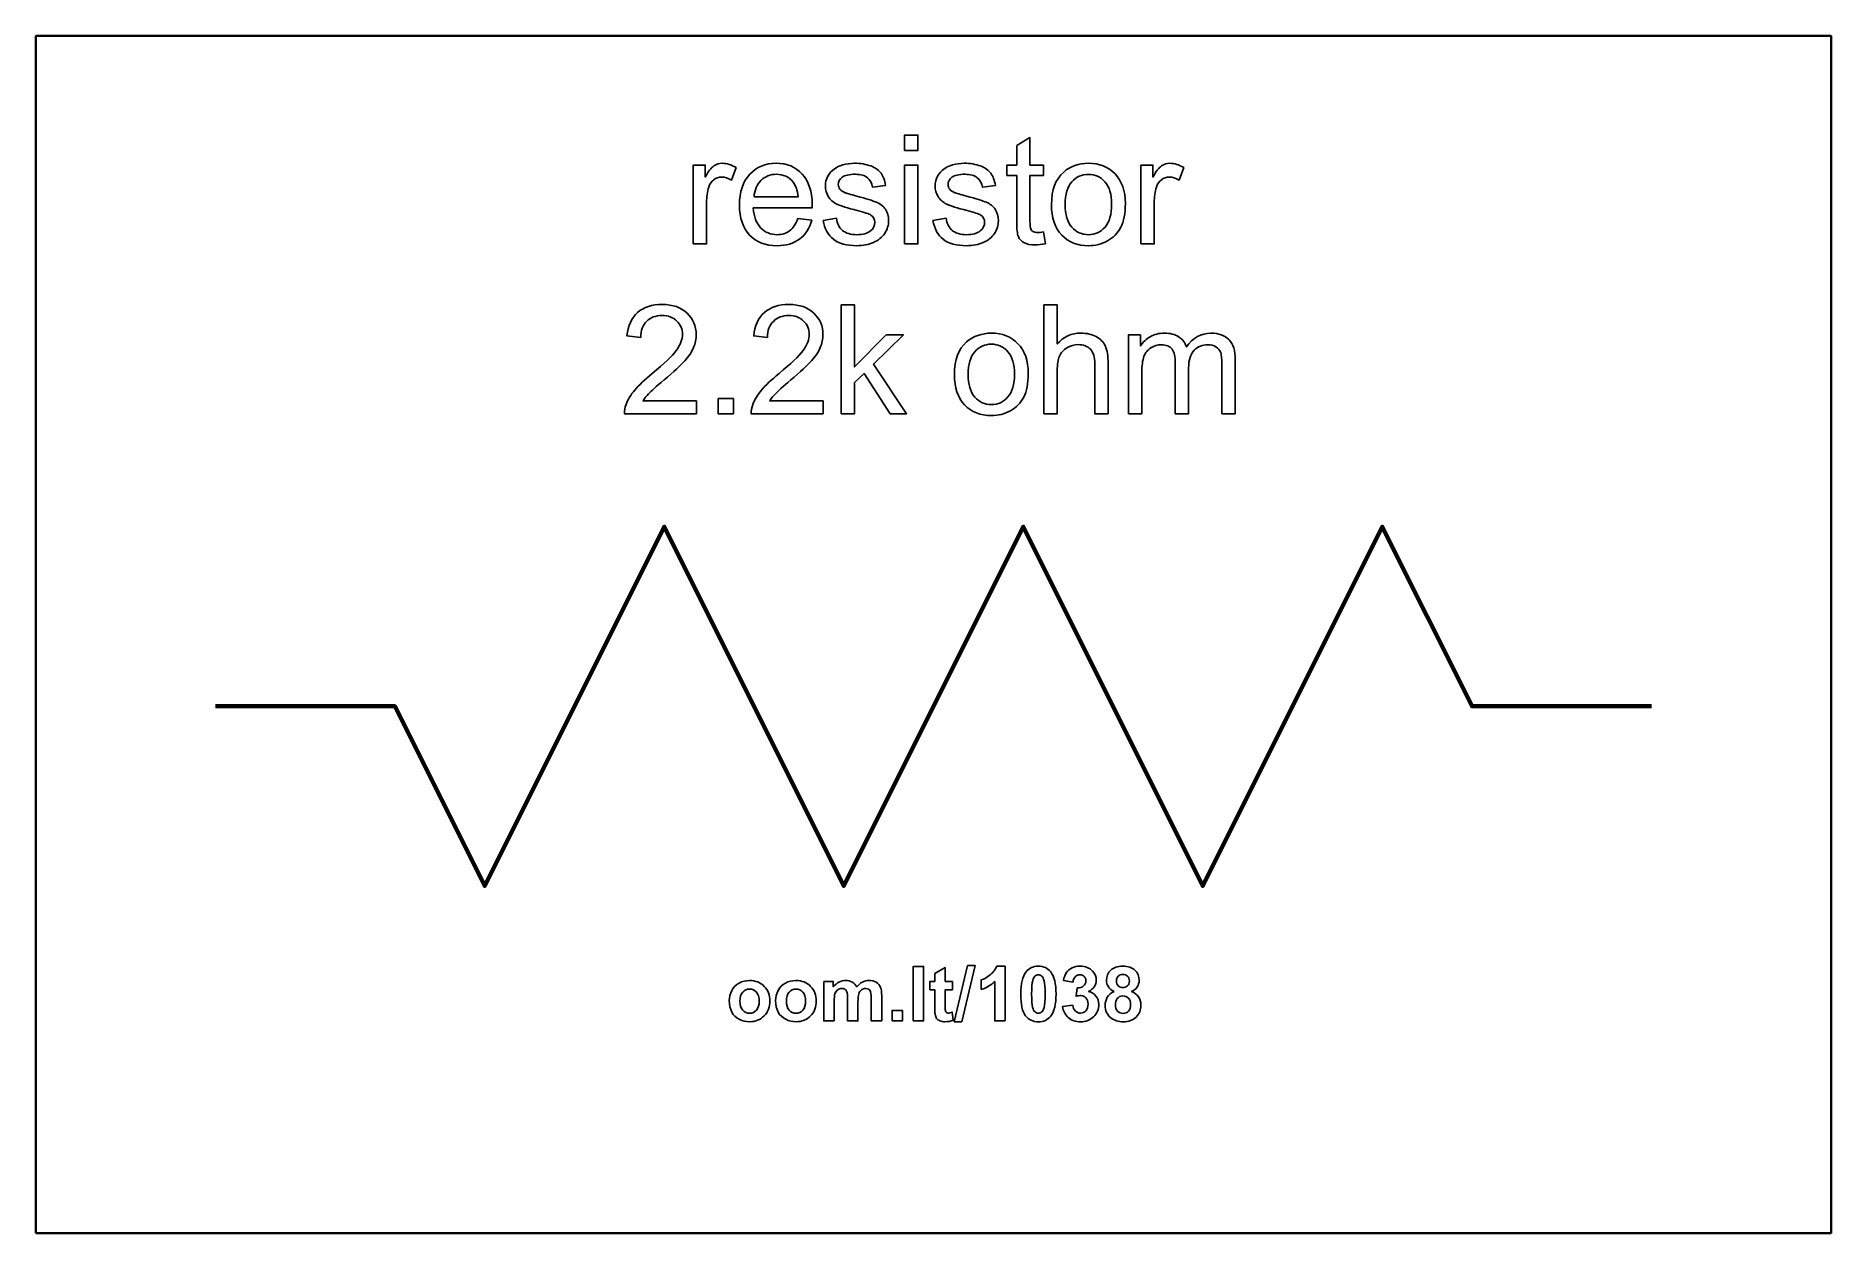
# Model space of a CAD drawing. Header units: centimetres. Extents: x -11.75 to -9.25, y -15.58 to -13.92.
import ezdxf

# ---------------------------------------------------------------- set-up
doc = ezdxf.new("R2010")
doc.units = ezdxf.units.CM
doc.header["$MEASUREMENT"] = 0
doc.layers.add('Layer 1', color=7, linetype='Continuous')

msp = doc.modelspace()

# ---------------------------------------------------------------- linework, layer by layer
at = {"layer": 'Layer 1', "color": 7, "lineweight": 35}
msp.add_lwpolyline([(-11.75, -15.58333), (-9.25, -15.58333), (-9.25, -13.91667), (-11.75, -13.91667), (-11.75, -15.58333)], close=True, dxfattribs=at)
at = {"layer": 'Layer 1', "color": 250}
for points, knots in [([(-10.54033, -14.07613), (-10.54033, -14.07613), (-10.54033, -14.05472), (-10.54033, -14.05472), (-10.54033, -14.05472), (-10.54033, -14.05472), (-10.5217, -14.05472), (-10.5217, -14.05472), (-10.5217, -14.05472), (-10.5217, -14.05472), (-10.5217, -14.07613), (-10.5217, -14.07613), (-10.5217, -14.07613), (-10.5217, -14.07613), (-10.54033, -14.07613), (-10.54033, -14.07613)], [0, 0, 0, 0, 0.25, 0.25, 0.25, 0.25, 0.5, 0.5, 0.5, 0.5, 0.75, 0.75, 0.75, 0.75, 1, 1, 1, 1]), ([(-10.34693, -14.18959), (-10.34693, -14.18959), (-10.34425, -14.20603), (-10.34425, -14.20603), (-10.34425, -14.20603), (-10.34947, -14.20712), (-10.35417, -14.20769), (-10.35829, -14.20769), (-10.35829, -14.20769), (-10.36507, -14.20769), (-10.37029, -14.20663), (-10.37403, -14.20448), (-10.37403, -14.20448), (-10.37773, -14.20236), (-10.38034, -14.19954), (-10.38186, -14.19604), (-10.38186, -14.19604), (-10.38338, -14.19259), (-10.38415, -14.18525), (-10.38415, -14.1741), (-10.38415, -14.1741), (-10.38415, -14.1741), (-10.38415, -14.11095), (-10.38415, -14.11095), (-10.38415, -14.11095), (-10.38415, -14.11095), (-10.39781, -14.11095), (-10.39781, -14.11095), (-10.39781, -14.11095), (-10.39781, -14.11095), (-10.39781, -14.09649), (-10.39781, -14.09649), (-10.39781, -14.09649), (-10.39781, -14.09649), (-10.38415, -14.09649), (-10.38415, -14.09649), (-10.38415, -14.09649), (-10.38415, -14.09649), (-10.38415, -14.06929), (-10.38415, -14.06929), (-10.38415, -14.06929), (-10.38415, -14.06929), (-10.36563, -14.05814), (-10.36563, -14.05814), (-10.36563, -14.05814), (-10.36563, -14.05814), (-10.36563, -14.09649), (-10.36563, -14.09649), (-10.36563, -14.09649), (-10.36563, -14.09649), (-10.34693, -14.09649), (-10.34693, -14.09649), (-10.34693, -14.09649), (-10.34693, -14.09649), (-10.34693, -14.11095), (-10.34693, -14.11095), (-10.34693, -14.11095), (-10.34693, -14.11095), (-10.36563, -14.11095), (-10.36563, -14.11095), (-10.36563, -14.11095), (-10.36563, -14.11095), (-10.36563, -14.17512), (-10.36563, -14.17512), (-10.36563, -14.17512), (-10.36563, -14.18045), (-10.36531, -14.18384), (-10.36468, -14.18536), (-10.36468, -14.18536), (-10.36401, -14.18687), (-10.36295, -14.18807), (-10.36147, -14.18899), (-10.36147, -14.18899), (-10.35999, -14.18987), (-10.35787, -14.19033), (-10.35512, -14.19033), (-10.35512, -14.19033), (-10.35304, -14.19033), (-10.35032, -14.19008), (-10.34693, -14.18959)], [0, 0, 0, 0, 0.05, 0.05, 0.05, 0.05, 0.1, 0.1, 0.1, 0.1, 0.15, 0.15, 0.15, 0.15, 0.2, 0.2, 0.2, 0.2, 0.25, 0.25, 0.25, 0.25, 0.3, 0.3, 0.3, 0.3, 0.35, 0.35, 0.35, 0.35, 0.4, 0.4, 0.4, 0.4, 0.45, 0.45, 0.45, 0.45, 0.5, 0.5, 0.5, 0.5, 0.55, 0.55, 0.55, 0.55, 0.6, 0.6, 0.6, 0.6, 0.65, 0.65, 0.65, 0.65, 0.7, 0.7, 0.7, 0.7, 0.75, 0.75, 0.75, 0.75, 0.8, 0.8, 0.8, 0.8, 0.85, 0.85, 0.85, 0.85, 0.9, 0.9, 0.9, 0.9, 0.95, 0.95, 0.95, 0.95, 1, 1, 1, 1]), ([(-10.83465, -14.20624), (-10.83465, -14.20624), (-10.83465, -14.09649), (-10.83465, -14.09649), (-10.83465, -14.09649), (-10.83465, -14.09649), (-10.81793, -14.09649), (-10.81793, -14.09649), (-10.81793, -14.09649), (-10.81793, -14.09649), (-10.81793, -14.11311), (-10.81793, -14.11311), (-10.81793, -14.11311), (-10.81366, -14.10534), (-10.80971, -14.10019), (-10.80608, -14.09772), (-10.80608, -14.09772), (-10.80248, -14.09525), (-10.79849, -14.09398), (-10.79415, -14.09398), (-10.79415, -14.09398), (-10.78787, -14.09398), (-10.78152, -14.096), (-10.77503, -14.09998), (-10.77503, -14.09998), (-10.77503, -14.09998), (-10.78145, -14.11727), (-10.78145, -14.11727), (-10.78145, -14.11727), (-10.78597, -14.11455), (-10.79052, -14.11321), (-10.79507, -14.11321), (-10.79507, -14.11321), (-10.79916, -14.11321), (-10.8028, -14.11445), (-10.80604, -14.11688), (-10.80604, -14.11688), (-10.80929, -14.11935), (-10.81158, -14.12274), (-10.81296, -14.12708), (-10.81296, -14.12708), (-10.81504, -14.13367), (-10.81606, -14.1409), (-10.81606, -14.14877), (-10.81606, -14.14877), (-10.81606, -14.14877), (-10.81606, -14.20624), (-10.81606, -14.20624), (-10.81606, -14.20624), (-10.81606, -14.20624), (-10.83465, -14.20624), (-10.83465, -14.20624)], [0, 0, 0, 0, 0.0769231, 0.0769231, 0.0769231, 0.0769231, 0.1538462, 0.1538462, 0.1538462, 0.1538462, 0.2307692, 0.2307692, 0.2307692, 0.2307692, 0.3076923, 0.3076923, 0.3076923, 0.3076923, 0.3846154, 0.3846154, 0.3846154, 0.3846154, 0.4615385, 0.4615385, 0.4615385, 0.4615385, 0.5384615, 0.5384615, 0.5384615, 0.5384615, 0.6153846, 0.6153846, 0.6153846, 0.6153846, 0.6923077, 0.6923077, 0.6923077, 0.6923077, 0.7692308, 0.7692308, 0.7692308, 0.7692308, 0.8461538, 0.8461538, 0.8461538, 0.8461538, 0.9230769, 0.9230769, 0.9230769, 0.9230769, 1, 1, 1, 1]), ([(-10.68884, -14.17089), (-10.68884, -14.17089), (-10.66962, -14.17325), (-10.66962, -14.17325), (-10.66962, -14.17325), (-10.67265, -14.18451), (-10.67826, -14.19322), (-10.68644, -14.19943), (-10.68644, -14.19943), (-10.69466, -14.2056), (-10.70514, -14.20871), (-10.71788, -14.20871), (-10.71788, -14.20871), (-10.73393, -14.20871), (-10.74666, -14.20377), (-10.75605, -14.19389), (-10.75605, -14.19389), (-10.76547, -14.18401), (-10.77016, -14.17015), (-10.77016, -14.1523), (-10.77016, -14.1523), (-10.77016, -14.13381), (-10.7654, -14.11949), (-10.75591, -14.1093), (-10.75591, -14.1093), (-10.74638, -14.0991), (-10.73407, -14.09398), (-10.7189, -14.09398), (-10.7189, -14.09398), (-10.70422, -14.09398), (-10.69223, -14.09899), (-10.68295, -14.10898), (-10.68295, -14.10898), (-10.67364, -14.11896), (-10.66898, -14.13304), (-10.66898, -14.15114), (-10.66898, -14.15114), (-10.66898, -14.15226), (-10.66902, -14.15392), (-10.66909, -14.15611), (-10.66909, -14.15611), (-10.66909, -14.15611), (-10.75093, -14.15611), (-10.75093, -14.15611), (-10.75093, -14.15611), (-10.75026, -14.16817), (-10.74684, -14.17742), (-10.7407, -14.1838), (-10.7407, -14.1838), (-10.73456, -14.19022), (-10.72694, -14.19343), (-10.71777, -14.19343), (-10.71777, -14.19343), (-10.71096, -14.19343), (-10.70514, -14.19163), (-10.70031, -14.18804), (-10.70031, -14.18804), (-10.69547, -14.18447), (-10.69166, -14.17876), (-10.68884, -14.17089)], [0, 0, 0, 0, 0.0666667, 0.0666667, 0.0666667, 0.0666667, 0.1333333, 0.1333333, 0.1333333, 0.1333333, 0.2, 0.2, 0.2, 0.2, 0.2666667, 0.2666667, 0.2666667, 0.2666667, 0.3333333, 0.3333333, 0.3333333, 0.3333333, 0.4, 0.4, 0.4, 0.4, 0.4666667, 0.4666667, 0.4666667, 0.4666667, 0.5333333, 0.5333333, 0.5333333, 0.5333333, 0.6, 0.6, 0.6, 0.6, 0.6666667, 0.6666667, 0.6666667, 0.6666667, 0.7333333, 0.7333333, 0.7333333, 0.7333333, 0.8, 0.8, 0.8, 0.8, 0.8666667, 0.8666667, 0.8666667, 0.8666667, 0.9333333, 0.9333333, 0.9333333, 0.9333333, 1, 1, 1, 1]), ([(-10.65367, -14.17347), (-10.65367, -14.17347), (-10.63529, -14.17057), (-10.63529, -14.17057), (-10.63529, -14.17057), (-10.63427, -14.17795), (-10.63138, -14.18359), (-10.62665, -14.18754), (-10.62665, -14.18754), (-10.62196, -14.19146), (-10.61536, -14.19343), (-10.60686, -14.19343), (-10.60686, -14.19343), (-10.59832, -14.19343), (-10.59197, -14.19167), (-10.58784, -14.18821), (-10.58784, -14.18821), (-10.58372, -14.18472), (-10.58164, -14.18063), (-10.58164, -14.17597), (-10.58164, -14.17597), (-10.58164, -14.17174), (-10.58347, -14.16846), (-10.58714, -14.16602), (-10.58714, -14.16602), (-10.58968, -14.16436), (-10.59603, -14.16228), (-10.60615, -14.15974), (-10.60615, -14.15974), (-10.61977, -14.15629), (-10.62926, -14.15332), (-10.63452, -14.15078), (-10.63452, -14.15078), (-10.63977, -14.14828), (-10.6438, -14.14479), (-10.64651, -14.14034), (-10.64651, -14.14034), (-10.64923, -14.1359), (-10.6506, -14.13099), (-10.6506, -14.12563), (-10.6506, -14.12563), (-10.6506, -14.12073), (-10.64948, -14.11621), (-10.64722, -14.11205), (-10.64722, -14.11205), (-10.645, -14.10785), (-10.64193, -14.10439), (-10.63808, -14.10164), (-10.63808, -14.10164), (-10.63519, -14.09952), (-10.63124, -14.09769), (-10.62626, -14.09621), (-10.62626, -14.09621), (-10.62125, -14.09473), (-10.61589, -14.09398), (-10.61018, -14.09398), (-10.61018, -14.09398), (-10.60157, -14.09398), (-10.59402, -14.09525), (-10.58749, -14.09772), (-10.58749, -14.09772), (-10.58096, -14.10019), (-10.57617, -14.10354), (-10.57306, -14.10778), (-10.57306, -14.10778), (-10.56996, -14.11205), (-10.56784, -14.11769), (-10.56668, -14.12478), (-10.56668, -14.12478), (-10.56668, -14.12478), (-10.58485, -14.12729), (-10.58485, -14.12729), (-10.58485, -14.12729), (-10.58569, -14.12164), (-10.58809, -14.11723), (-10.59204, -14.11406), (-10.59204, -14.11406), (-10.59599, -14.11088), (-10.6016, -14.1093), (-10.60883, -14.1093), (-10.60883, -14.1093), (-10.61737, -14.1093), (-10.62348, -14.11071), (-10.62711, -14.11353), (-10.62711, -14.11353), (-10.63078, -14.11635), (-10.63261, -14.11967), (-10.63261, -14.12344), (-10.63261, -14.12344), (-10.63261, -14.12588), (-10.63184, -14.12803), (-10.63032, -14.12997), (-10.63032, -14.12997), (-10.6288, -14.13198), (-10.62644, -14.1336), (-10.62319, -14.13494), (-10.62319, -14.13494), (-10.62132, -14.13561), (-10.61586, -14.1372), (-10.60675, -14.13967), (-10.60675, -14.13967), (-10.59359, -14.1432), (-10.58442, -14.14606), (-10.57924, -14.14831), (-10.57924, -14.14831), (-10.57402, -14.15054), (-10.56992, -14.15382), (-10.56696, -14.15809), (-10.56696, -14.15809), (-10.564, -14.16235), (-10.56251, -14.16765), (-10.56251, -14.174), (-10.56251, -14.174), (-10.56251, -14.1802), (-10.56435, -14.18603), (-10.56795, -14.19153), (-10.56795, -14.19153), (-10.57158, -14.197), (-10.5768, -14.20123), (-10.58361, -14.20423), (-10.58361, -14.20423), (-10.59042, -14.20723), (-10.59815, -14.20871), (-10.60675, -14.20871), (-10.60675, -14.20871), (-10.62104, -14.20871), (-10.63191, -14.20575), (-10.63939, -14.19982), (-10.63939, -14.19982), (-10.64686, -14.19389), (-10.65163, -14.18511), (-10.65367, -14.17347)], [0, 0, 0, 0, 0.030303, 0.030303, 0.030303, 0.030303, 0.0606061, 0.0606061, 0.0606061, 0.0606061, 0.0909091, 0.0909091, 0.0909091, 0.0909091, 0.1212121, 0.1212121, 0.1212121, 0.1212121, 0.1515152, 0.1515152, 0.1515152, 0.1515152, 0.1818182, 0.1818182, 0.1818182, 0.1818182, 0.2121212, 0.2121212, 0.2121212, 0.2121212, 0.2424242, 0.2424242, 0.2424242, 0.2424242, 0.2727273, 0.2727273, 0.2727273, 0.2727273, 0.3030303, 0.3030303, 0.3030303, 0.3030303, 0.3333333, 0.3333333, 0.3333333, 0.3333333, 0.3636364, 0.3636364, 0.3636364, 0.3636364, 0.3939394, 0.3939394, 0.3939394, 0.3939394, 0.4242424, 0.4242424, 0.4242424, 0.4242424, 0.4545455, 0.4545455, 0.4545455, 0.4545455, 0.4848485, 0.4848485, 0.4848485, 0.4848485, 0.5151515, 0.5151515, 0.5151515, 0.5151515, 0.5454545, 0.5454545, 0.5454545, 0.5454545, 0.5757576, 0.5757576, 0.5757576, 0.5757576, 0.6060606, 0.6060606, 0.6060606, 0.6060606, 0.6363636, 0.6363636, 0.6363636, 0.6363636, 0.6666667, 0.6666667, 0.6666667, 0.6666667, 0.6969697, 0.6969697, 0.6969697, 0.6969697, 0.7272727, 0.7272727, 0.7272727, 0.7272727, 0.7575758, 0.7575758, 0.7575758, 0.7575758, 0.7878788, 0.7878788, 0.7878788, 0.7878788, 0.8181818, 0.8181818, 0.8181818, 0.8181818, 0.8484848, 0.8484848, 0.8484848, 0.8484848, 0.8787879, 0.8787879, 0.8787879, 0.8787879, 0.9090909, 0.9090909, 0.9090909, 0.9090909, 0.9393939, 0.9393939, 0.9393939, 0.9393939, 0.969697, 0.969697, 0.969697, 0.969697, 1, 1, 1, 1]), ([(-10.54033, -14.20624), (-10.54033, -14.20624), (-10.54033, -14.09649), (-10.54033, -14.09649), (-10.54033, -14.09649), (-10.54033, -14.09649), (-10.5217, -14.09649), (-10.5217, -14.09649), (-10.5217, -14.09649), (-10.5217, -14.09649), (-10.5217, -14.20624), (-10.5217, -14.20624), (-10.5217, -14.20624), (-10.5217, -14.20624), (-10.54033, -14.20624), (-10.54033, -14.20624)], [0, 0, 0, 0, 0.25, 0.25, 0.25, 0.25, 0.5, 0.5, 0.5, 0.5, 0.75, 0.75, 0.75, 0.75, 1, 1, 1, 1]), ([(-10.50081, -14.17347), (-10.50081, -14.17347), (-10.48243, -14.17057), (-10.48243, -14.17057), (-10.48243, -14.17057), (-10.48141, -14.17795), (-10.47852, -14.18359), (-10.47379, -14.18754), (-10.47379, -14.18754), (-10.4691, -14.19146), (-10.4625, -14.19343), (-10.454, -14.19343), (-10.454, -14.19343), (-10.44546, -14.19343), (-10.43911, -14.19167), (-10.43498, -14.18821), (-10.43498, -14.18821), (-10.43086, -14.18472), (-10.42878, -14.18063), (-10.42878, -14.17597), (-10.42878, -14.17597), (-10.42878, -14.17174), (-10.43061, -14.16846), (-10.43428, -14.16602), (-10.43428, -14.16602), (-10.43682, -14.16436), (-10.44317, -14.16228), (-10.45329, -14.15974), (-10.45329, -14.15974), (-10.46691, -14.15629), (-10.4764, -14.15332), (-10.48166, -14.15078), (-10.48166, -14.15078), (-10.48691, -14.14828), (-10.49094, -14.14479), (-10.49365, -14.14034), (-10.49365, -14.14034), (-10.49637, -14.1359), (-10.49774, -14.13099), (-10.49774, -14.12563), (-10.49774, -14.12563), (-10.49774, -14.12073), (-10.49662, -14.11621), (-10.49436, -14.11205), (-10.49436, -14.11205), (-10.49214, -14.10785), (-10.48907, -14.10439), (-10.48522, -14.10164), (-10.48522, -14.10164), (-10.48233, -14.09952), (-10.47838, -14.09769), (-10.4734, -14.09621), (-10.4734, -14.09621), (-10.46839, -14.09473), (-10.46303, -14.09398), (-10.45732, -14.09398), (-10.45732, -14.09398), (-10.44871, -14.09398), (-10.44116, -14.09525), (-10.43463, -14.09772), (-10.43463, -14.09772), (-10.4281, -14.10019), (-10.42331, -14.10354), (-10.4202, -14.10778), (-10.4202, -14.10778), (-10.4171, -14.11205), (-10.41498, -14.11769), (-10.41382, -14.12478), (-10.41382, -14.12478), (-10.41382, -14.12478), (-10.43199, -14.12729), (-10.43199, -14.12729), (-10.43199, -14.12729), (-10.43283, -14.12164), (-10.43523, -14.11723), (-10.43918, -14.11406), (-10.43918, -14.11406), (-10.44313, -14.11088), (-10.44874, -14.1093), (-10.45597, -14.1093), (-10.45597, -14.1093), (-10.46451, -14.1093), (-10.47062, -14.11071), (-10.47425, -14.11353), (-10.47425, -14.11353), (-10.47792, -14.11635), (-10.47975, -14.11967), (-10.47975, -14.12344), (-10.47975, -14.12344), (-10.47975, -14.12588), (-10.47898, -14.12803), (-10.47746, -14.12997), (-10.47746, -14.12997), (-10.47594, -14.13198), (-10.47358, -14.1336), (-10.47033, -14.13494), (-10.47033, -14.13494), (-10.46846, -14.13561), (-10.463, -14.1372), (-10.45389, -14.13967), (-10.45389, -14.13967), (-10.44073, -14.1432), (-10.43156, -14.14606), (-10.42638, -14.14831), (-10.42638, -14.14831), (-10.42116, -14.15054), (-10.41706, -14.15382), (-10.4141, -14.15809), (-10.4141, -14.15809), (-10.41114, -14.16235), (-10.40965, -14.16765), (-10.40965, -14.174), (-10.40965, -14.174), (-10.40965, -14.1802), (-10.41149, -14.18603), (-10.41509, -14.19153), (-10.41509, -14.19153), (-10.41872, -14.197), (-10.42394, -14.20123), (-10.43075, -14.20423), (-10.43075, -14.20423), (-10.43756, -14.20723), (-10.44529, -14.20871), (-10.45389, -14.20871), (-10.45389, -14.20871), (-10.46818, -14.20871), (-10.47905, -14.20575), (-10.48653, -14.19982), (-10.48653, -14.19982), (-10.494, -14.19389), (-10.49877, -14.18511), (-10.50081, -14.17347)], [0, 0, 0, 0, 0.030303, 0.030303, 0.030303, 0.030303, 0.0606061, 0.0606061, 0.0606061, 0.0606061, 0.0909091, 0.0909091, 0.0909091, 0.0909091, 0.1212121, 0.1212121, 0.1212121, 0.1212121, 0.1515152, 0.1515152, 0.1515152, 0.1515152, 0.1818182, 0.1818182, 0.1818182, 0.1818182, 0.2121212, 0.2121212, 0.2121212, 0.2121212, 0.2424242, 0.2424242, 0.2424242, 0.2424242, 0.2727273, 0.2727273, 0.2727273, 0.2727273, 0.3030303, 0.3030303, 0.3030303, 0.3030303, 0.3333333, 0.3333333, 0.3333333, 0.3333333, 0.3636364, 0.3636364, 0.3636364, 0.3636364, 0.3939394, 0.3939394, 0.3939394, 0.3939394, 0.4242424, 0.4242424, 0.4242424, 0.4242424, 0.4545455, 0.4545455, 0.4545455, 0.4545455, 0.4848485, 0.4848485, 0.4848485, 0.4848485, 0.5151515, 0.5151515, 0.5151515, 0.5151515, 0.5454545, 0.5454545, 0.5454545, 0.5454545, 0.5757576, 0.5757576, 0.5757576, 0.5757576, 0.6060606, 0.6060606, 0.6060606, 0.6060606, 0.6363636, 0.6363636, 0.6363636, 0.6363636, 0.6666667, 0.6666667, 0.6666667, 0.6666667, 0.6969697, 0.6969697, 0.6969697, 0.6969697, 0.7272727, 0.7272727, 0.7272727, 0.7272727, 0.7575758, 0.7575758, 0.7575758, 0.7575758, 0.7878788, 0.7878788, 0.7878788, 0.7878788, 0.8181818, 0.8181818, 0.8181818, 0.8181818, 0.8484848, 0.8484848, 0.8484848, 0.8484848, 0.8787879, 0.8787879, 0.8787879, 0.8787879, 0.9090909, 0.9090909, 0.9090909, 0.9090909, 0.9393939, 0.9393939, 0.9393939, 0.9393939, 0.969697, 0.969697, 0.969697, 0.969697, 1, 1, 1, 1]), ([(-10.33568, -14.15135), (-10.33568, -14.13103), (-10.33004, -14.11596), (-10.31871, -14.10619), (-10.31871, -14.10619), (-10.30929, -14.09808), (-10.29779, -14.09398), (-10.28421, -14.09398), (-10.28421, -14.09398), (-10.26911, -14.09398), (-10.25676, -14.09892), (-10.2472, -14.10884), (-10.2472, -14.10884), (-10.23761, -14.11871), (-10.23284, -14.13237), (-10.23284, -14.14979), (-10.23284, -14.14979), (-10.23284, -14.16394), (-10.23496, -14.17505), (-10.23919, -14.18313), (-10.23919, -14.18313), (-10.24343, -14.19125), (-10.2496, -14.19753), (-10.25768, -14.20201), (-10.25768, -14.20201), (-10.26579, -14.20649), (-10.27461, -14.20871), (-10.28421, -14.20871), (-10.28421, -14.20871), (-10.29955, -14.20871), (-10.31197, -14.20381), (-10.32146, -14.19393), (-10.32146, -14.19393), (-10.33095, -14.18409), (-10.33568, -14.1699), (-10.33568, -14.15135)], [0, 0, 0, 0, 0.1111111, 0.1111111, 0.1111111, 0.1111111, 0.2222222, 0.2222222, 0.2222222, 0.2222222, 0.3333333, 0.3333333, 0.3333333, 0.3333333, 0.4444444, 0.4444444, 0.4444444, 0.4444444, 0.5555556, 0.5555556, 0.5555556, 0.5555556, 0.6666667, 0.6666667, 0.6666667, 0.6666667, 0.7777778, 0.7777778, 0.7777778, 0.7777778, 0.8888889, 0.8888889, 0.8888889, 0.8888889, 1, 1, 1, 1]), ([(-10.21122, -14.20624), (-10.21122, -14.20624), (-10.21122, -14.09649), (-10.21122, -14.09649), (-10.21122, -14.09649), (-10.21122, -14.09649), (-10.1945, -14.09649), (-10.1945, -14.09649), (-10.1945, -14.09649), (-10.1945, -14.09649), (-10.1945, -14.11311), (-10.1945, -14.11311), (-10.1945, -14.11311), (-10.19023, -14.10534), (-10.18628, -14.10019), (-10.18265, -14.09772), (-10.18265, -14.09772), (-10.17905, -14.09525), (-10.17506, -14.09398), (-10.17072, -14.09398), (-10.17072, -14.09398), (-10.16444, -14.09398), (-10.15809, -14.096), (-10.1516, -14.09998), (-10.1516, -14.09998), (-10.1516, -14.09998), (-10.15802, -14.11727), (-10.15802, -14.11727), (-10.15802, -14.11727), (-10.16254, -14.11455), (-10.16709, -14.11321), (-10.17164, -14.11321), (-10.17164, -14.11321), (-10.17573, -14.11321), (-10.17937, -14.11445), (-10.18261, -14.11688), (-10.18261, -14.11688), (-10.18586, -14.11935), (-10.18815, -14.12274), (-10.18953, -14.12708), (-10.18953, -14.12708), (-10.19161, -14.13367), (-10.19263, -14.1409), (-10.19263, -14.14877), (-10.19263, -14.14877), (-10.19263, -14.14877), (-10.19263, -14.20624), (-10.19263, -14.20624), (-10.19263, -14.20624), (-10.19263, -14.20624), (-10.21122, -14.20624), (-10.21122, -14.20624)], [0, 0, 0, 0, 0.0769231, 0.0769231, 0.0769231, 0.0769231, 0.1538462, 0.1538462, 0.1538462, 0.1538462, 0.2307692, 0.2307692, 0.2307692, 0.2307692, 0.3076923, 0.3076923, 0.3076923, 0.3076923, 0.3846154, 0.3846154, 0.3846154, 0.3846154, 0.4615385, 0.4615385, 0.4615385, 0.4615385, 0.5384615, 0.5384615, 0.5384615, 0.5384615, 0.6153846, 0.6153846, 0.6153846, 0.6153846, 0.6923077, 0.6923077, 0.6923077, 0.6923077, 0.7692308, 0.7692308, 0.7692308, 0.7692308, 0.8461538, 0.8461538, 0.8461538, 0.8461538, 0.9230769, 0.9230769, 0.9230769, 0.9230769, 1, 1, 1, 1]), ([(-10.74991, -14.1408), (-10.74991, -14.1408), (-10.68863, -14.1408), (-10.68863, -14.1408), (-10.68863, -14.1408), (-10.68944, -14.13159), (-10.69181, -14.12464), (-10.69565, -14.12006), (-10.69565, -14.12006), (-10.70158, -14.11289), (-10.70927, -14.1093), (-10.71869, -14.1093), (-10.71869, -14.1093), (-10.72723, -14.1093), (-10.73442, -14.11215), (-10.74024, -14.11787), (-10.74024, -14.11787), (-10.74606, -14.12358), (-10.74927, -14.13124), (-10.74991, -14.1408)], [0, 0, 0, 0, 0.2, 0.2, 0.2, 0.2, 0.4, 0.4, 0.4, 0.4, 0.6, 0.6, 0.6, 0.6, 0.8, 0.8, 0.8, 0.8, 1, 1, 1, 1]), ([(-10.31656, -14.15135), (-10.31656, -14.16542), (-10.31349, -14.17594), (-10.30735, -14.18292), (-10.30735, -14.18292), (-10.30121, -14.18994), (-10.29349, -14.19343), (-10.28421, -14.19343), (-10.28421, -14.19343), (-10.27497, -14.19343), (-10.26727, -14.18991), (-10.26114, -14.18289), (-10.26114, -14.18289), (-10.25503, -14.17587), (-10.25196, -14.16514), (-10.25196, -14.15075), (-10.25196, -14.15075), (-10.25196, -14.13717), (-10.25503, -14.12686), (-10.26121, -14.11988), (-10.26121, -14.11988), (-10.26738, -14.11289), (-10.27504, -14.1094), (-10.28421, -14.1094), (-10.28421, -14.1094), (-10.29349, -14.1094), (-10.30121, -14.11289), (-10.30735, -14.11984), (-10.30735, -14.11984), (-10.31349, -14.12679), (-10.31656, -14.13731), (-10.31656, -14.15135)], [0, 0, 0, 0, 0.125, 0.125, 0.125, 0.125, 0.25, 0.25, 0.25, 0.25, 0.375, 0.375, 0.375, 0.375, 0.5, 0.5, 0.5, 0.5, 0.625, 0.625, 0.625, 0.625, 0.75, 0.75, 0.75, 0.75, 0.875, 0.875, 0.875, 0.875, 1, 1, 1, 1]), ([(-10.8302, -14.42482), (-10.8302, -14.42482), (-10.8302, -14.44271), (-10.8302, -14.44271), (-10.8302, -14.44271), (-10.8302, -14.44271), (-10.93036, -14.44271), (-10.93036, -14.44271), (-10.93036, -14.44271), (-10.9305, -14.43823), (-10.92979, -14.43393), (-10.92821, -14.4298), (-10.92821, -14.4298), (-10.92567, -14.42295), (-10.92158, -14.41625), (-10.91597, -14.40962), (-10.91597, -14.40962), (-10.91032, -14.40302), (-10.90221, -14.39537), (-10.89162, -14.38669), (-10.89162, -14.38669), (-10.87515, -14.37318), (-10.864, -14.36249), (-10.85822, -14.35458), (-10.85822, -14.35458), (-10.85243, -14.34672), (-10.84954, -14.33924), (-10.84954, -14.33222), (-10.84954, -14.33222), (-10.84954, -14.32485), (-10.85218, -14.31864), (-10.85744, -14.31356), (-10.85744, -14.31356), (-10.86273, -14.30851), (-10.86961, -14.30597), (-10.87808, -14.30597), (-10.87808, -14.30597), (-10.88704, -14.30597), (-10.8942, -14.30865), (-10.89956, -14.31405), (-10.89956, -14.31405), (-10.90496, -14.31941), (-10.90768, -14.32686), (-10.90775, -14.33635), (-10.90775, -14.33635), (-10.90775, -14.33635), (-10.92687, -14.33441), (-10.92687, -14.33441), (-10.92687, -14.33441), (-10.92556, -14.32012), (-10.92062, -14.30925), (-10.91209, -14.30177), (-10.91209, -14.30177), (-10.90355, -14.29429), (-10.89205, -14.29055), (-10.87765, -14.29055), (-10.87765, -14.29055), (-10.86312, -14.29055), (-10.85162, -14.29461), (-10.84315, -14.30266), (-10.84315, -14.30266), (-10.83465, -14.31073), (-10.83042, -14.32072), (-10.83042, -14.33264), (-10.83042, -14.33264), (-10.83042, -14.33871), (-10.83165, -14.34467), (-10.83416, -14.35053), (-10.83416, -14.35053), (-10.83662, -14.35638), (-10.84075, -14.36256), (-10.8465, -14.36901), (-10.8465, -14.36901), (-10.85225, -14.3755), (-10.86181, -14.38439), (-10.87518, -14.39568), (-10.87518, -14.39568), (-10.88633, -14.40507), (-10.89349, -14.41142), (-10.89667, -14.41477), (-10.89667, -14.41477), (-10.89984, -14.41809), (-10.90245, -14.42144), (-10.90454, -14.42482), (-10.90454, -14.42482), (-10.90454, -14.42482), (-10.8302, -14.42482), (-10.8302, -14.42482)], [0, 0, 0, 0, 0.0454545, 0.0454545, 0.0454545, 0.0454545, 0.0909091, 0.0909091, 0.0909091, 0.0909091, 0.1363636, 0.1363636, 0.1363636, 0.1363636, 0.1818182, 0.1818182, 0.1818182, 0.1818182, 0.2272727, 0.2272727, 0.2272727, 0.2272727, 0.2727273, 0.2727273, 0.2727273, 0.2727273, 0.3181818, 0.3181818, 0.3181818, 0.3181818, 0.3636364, 0.3636364, 0.3636364, 0.3636364, 0.4090909, 0.4090909, 0.4090909, 0.4090909, 0.4545455, 0.4545455, 0.4545455, 0.4545455, 0.5, 0.5, 0.5, 0.5, 0.5454545, 0.5454545, 0.5454545, 0.5454545, 0.5909091, 0.5909091, 0.5909091, 0.5909091, 0.6363636, 0.6363636, 0.6363636, 0.6363636, 0.6818182, 0.6818182, 0.6818182, 0.6818182, 0.7272727, 0.7272727, 0.7272727, 0.7272727, 0.7727273, 0.7727273, 0.7727273, 0.7727273, 0.8181818, 0.8181818, 0.8181818, 0.8181818, 0.8636364, 0.8636364, 0.8636364, 0.8636364, 0.9090909, 0.9090909, 0.9090909, 0.9090909, 0.9545455, 0.9545455, 0.9545455, 0.9545455, 1, 1, 1, 1]), ([(-10.65367, -14.42482), (-10.65367, -14.42482), (-10.65367, -14.44271), (-10.65367, -14.44271), (-10.65367, -14.44271), (-10.65367, -14.44271), (-10.75383, -14.44271), (-10.75383, -14.44271), (-10.75383, -14.44271), (-10.75397, -14.43823), (-10.75326, -14.43393), (-10.75168, -14.4298), (-10.75168, -14.4298), (-10.74914, -14.42295), (-10.74505, -14.41625), (-10.73944, -14.40962), (-10.73944, -14.40962), (-10.73379, -14.40302), (-10.72568, -14.39537), (-10.71509, -14.38669), (-10.71509, -14.38669), (-10.69862, -14.37318), (-10.68747, -14.36249), (-10.68169, -14.35458), (-10.68169, -14.35458), (-10.6759, -14.34672), (-10.67301, -14.33924), (-10.67301, -14.33222), (-10.67301, -14.33222), (-10.67301, -14.32485), (-10.67565, -14.31864), (-10.68091, -14.31356), (-10.68091, -14.31356), (-10.6862, -14.30851), (-10.69308, -14.30597), (-10.70155, -14.30597), (-10.70155, -14.30597), (-10.71051, -14.30597), (-10.71767, -14.30865), (-10.72303, -14.31405), (-10.72303, -14.31405), (-10.72843, -14.31941), (-10.73115, -14.32686), (-10.73122, -14.33635), (-10.73122, -14.33635), (-10.73122, -14.33635), (-10.75034, -14.33441), (-10.75034, -14.33441), (-10.75034, -14.33441), (-10.74903, -14.32012), (-10.74409, -14.30925), (-10.73556, -14.30177), (-10.73556, -14.30177), (-10.72702, -14.29429), (-10.71552, -14.29055), (-10.70112, -14.29055), (-10.70112, -14.29055), (-10.68659, -14.29055), (-10.67509, -14.29461), (-10.66662, -14.30266), (-10.66662, -14.30266), (-10.65812, -14.31073), (-10.65389, -14.32072), (-10.65389, -14.33264), (-10.65389, -14.33264), (-10.65389, -14.33871), (-10.65512, -14.34467), (-10.65763, -14.35053), (-10.65763, -14.35053), (-10.66009, -14.35638), (-10.66422, -14.36256), (-10.66997, -14.36901), (-10.66997, -14.36901), (-10.67572, -14.3755), (-10.68528, -14.38439), (-10.69865, -14.39568), (-10.69865, -14.39568), (-10.7098, -14.40507), (-10.71696, -14.41142), (-10.72014, -14.41477), (-10.72014, -14.41477), (-10.72331, -14.41809), (-10.72592, -14.42144), (-10.72801, -14.42482), (-10.72801, -14.42482), (-10.72801, -14.42482), (-10.65367, -14.42482), (-10.65367, -14.42482)], [0, 0, 0, 0, 0.0454545, 0.0454545, 0.0454545, 0.0454545, 0.0909091, 0.0909091, 0.0909091, 0.0909091, 0.1363636, 0.1363636, 0.1363636, 0.1363636, 0.1818182, 0.1818182, 0.1818182, 0.1818182, 0.2272727, 0.2272727, 0.2272727, 0.2272727, 0.2727273, 0.2727273, 0.2727273, 0.2727273, 0.3181818, 0.3181818, 0.3181818, 0.3181818, 0.3636364, 0.3636364, 0.3636364, 0.3636364, 0.4090909, 0.4090909, 0.4090909, 0.4090909, 0.4545455, 0.4545455, 0.4545455, 0.4545455, 0.5, 0.5, 0.5, 0.5, 0.5454545, 0.5454545, 0.5454545, 0.5454545, 0.5909091, 0.5909091, 0.5909091, 0.5909091, 0.6363636, 0.6363636, 0.6363636, 0.6363636, 0.6818182, 0.6818182, 0.6818182, 0.6818182, 0.7272727, 0.7272727, 0.7272727, 0.7272727, 0.7727273, 0.7727273, 0.7727273, 0.7727273, 0.8181818, 0.8181818, 0.8181818, 0.8181818, 0.8636364, 0.8636364, 0.8636364, 0.8636364, 0.9090909, 0.9090909, 0.9090909, 0.9090909, 0.9545455, 0.9545455, 0.9545455, 0.9545455, 1, 1, 1, 1]), ([(-10.62849, -14.44271), (-10.62849, -14.44271), (-10.62849, -14.29119), (-10.62849, -14.29119), (-10.62849, -14.29119), (-10.62849, -14.29119), (-10.60986, -14.29119), (-10.60986, -14.29119), (-10.60986, -14.29119), (-10.60986, -14.29119), (-10.60986, -14.37759), (-10.60986, -14.37759), (-10.60986, -14.37759), (-10.60986, -14.37759), (-10.56583, -14.33296), (-10.56583, -14.33296), (-10.56583, -14.33296), (-10.56583, -14.33296), (-10.54178, -14.33296), (-10.54178, -14.33296), (-10.54178, -14.33296), (-10.54178, -14.33296), (-10.58372, -14.37367), (-10.58372, -14.37367), (-10.58372, -14.37367), (-10.58372, -14.37367), (-10.53751, -14.44271), (-10.53751, -14.44271), (-10.53751, -14.44271), (-10.53751, -14.44271), (-10.56047, -14.44271), (-10.56047, -14.44271), (-10.56047, -14.44271), (-10.56047, -14.44271), (-10.59674, -14.38658), (-10.59674, -14.38658), (-10.59674, -14.38658), (-10.59674, -14.38658), (-10.60986, -14.39921), (-10.60986, -14.39921), (-10.60986, -14.39921), (-10.60986, -14.39921), (-10.60986, -14.44271), (-10.60986, -14.44271), (-10.60986, -14.44271), (-10.60986, -14.44271), (-10.62849, -14.44271), (-10.62849, -14.44271)], [0, 0, 0, 0, 0.0833333, 0.0833333, 0.0833333, 0.0833333, 0.1666667, 0.1666667, 0.1666667, 0.1666667, 0.25, 0.25, 0.25, 0.25, 0.3333333, 0.3333333, 0.3333333, 0.3333333, 0.4166667, 0.4166667, 0.4166667, 0.4166667, 0.5, 0.5, 0.5, 0.5, 0.5833333, 0.5833333, 0.5833333, 0.5833333, 0.6666667, 0.6666667, 0.6666667, 0.6666667, 0.75, 0.75, 0.75, 0.75, 0.8333333, 0.8333333, 0.8333333, 0.8333333, 0.9166667, 0.9166667, 0.9166667, 0.9166667, 1, 1, 1, 1]), ([(-10.3462, -14.44271), (-10.3462, -14.44271), (-10.3462, -14.29119), (-10.3462, -14.29119), (-10.3462, -14.29119), (-10.3462, -14.29119), (-10.32761, -14.29119), (-10.32761, -14.29119), (-10.32761, -14.29119), (-10.32761, -14.29119), (-10.32761, -14.34555), (-10.32761, -14.34555), (-10.32761, -14.34555), (-10.31893, -14.3355), (-10.30796, -14.33045), (-10.29473, -14.33045), (-10.29473, -14.33045), (-10.28661, -14.33045), (-10.27956, -14.33208), (-10.27356, -14.33529), (-10.27356, -14.33529), (-10.26756, -14.33846), (-10.26326, -14.34291), (-10.26069, -14.34855), (-10.26069, -14.34855), (-10.25811, -14.3542), (-10.2568, -14.36242), (-10.2568, -14.37314), (-10.2568, -14.37314), (-10.2568, -14.37314), (-10.2568, -14.44271), (-10.2568, -14.44271), (-10.2568, -14.44271), (-10.2568, -14.44271), (-10.27543, -14.44271), (-10.27543, -14.44271), (-10.27543, -14.44271), (-10.27543, -14.44271), (-10.27543, -14.37314), (-10.27543, -14.37314), (-10.27543, -14.37314), (-10.27543, -14.36386), (-10.27744, -14.35709), (-10.28146, -14.35286), (-10.28146, -14.35286), (-10.28549, -14.34862), (-10.2912, -14.34647), (-10.29857, -14.34647), (-10.29857, -14.34647), (-10.30408, -14.34647), (-10.30926, -14.34792), (-10.31413, -14.35077), (-10.31413, -14.35077), (-10.319, -14.35363), (-10.32246, -14.35751), (-10.3245, -14.36242), (-10.3245, -14.36242), (-10.32659, -14.36728), (-10.32761, -14.37406), (-10.32761, -14.38267), (-10.32761, -14.38267), (-10.32761, -14.38267), (-10.32761, -14.44271), (-10.32761, -14.44271), (-10.32761, -14.44271), (-10.32761, -14.44271), (-10.3462, -14.44271), (-10.3462, -14.44271)], [0, 0, 0, 0, 0.0588235, 0.0588235, 0.0588235, 0.0588235, 0.1176471, 0.1176471, 0.1176471, 0.1176471, 0.1764706, 0.1764706, 0.1764706, 0.1764706, 0.2352941, 0.2352941, 0.2352941, 0.2352941, 0.2941176, 0.2941176, 0.2941176, 0.2941176, 0.3529412, 0.3529412, 0.3529412, 0.3529412, 0.4117647, 0.4117647, 0.4117647, 0.4117647, 0.4705882, 0.4705882, 0.4705882, 0.4705882, 0.5294118, 0.5294118, 0.5294118, 0.5294118, 0.5882353, 0.5882353, 0.5882353, 0.5882353, 0.6470588, 0.6470588, 0.6470588, 0.6470588, 0.7058824, 0.7058824, 0.7058824, 0.7058824, 0.7647059, 0.7647059, 0.7647059, 0.7647059, 0.8235294, 0.8235294, 0.8235294, 0.8235294, 0.8823529, 0.8823529, 0.8823529, 0.8823529, 0.9411765, 0.9411765, 0.9411765, 0.9411765, 1, 1, 1, 1]), ([(-10.47087, -14.38782), (-10.47087, -14.3675), (-10.46523, -14.35243), (-10.4539, -14.34266), (-10.4539, -14.34266), (-10.44448, -14.33455), (-10.43298, -14.33045), (-10.4194, -14.33045), (-10.4194, -14.33045), (-10.4043, -14.33045), (-10.39195, -14.33539), (-10.38239, -14.34531), (-10.38239, -14.34531), (-10.3728, -14.35518), (-10.36803, -14.36884), (-10.36803, -14.38626), (-10.36803, -14.38626), (-10.36803, -14.40041), (-10.37015, -14.41152), (-10.37438, -14.4196), (-10.37438, -14.4196), (-10.37862, -14.42772), (-10.38479, -14.434), (-10.39287, -14.43848), (-10.39287, -14.43848), (-10.40098, -14.44296), (-10.4098, -14.44518), (-10.4194, -14.44518), (-10.4194, -14.44518), (-10.43474, -14.44518), (-10.44716, -14.44028), (-10.45665, -14.4304), (-10.45665, -14.4304), (-10.46614, -14.42056), (-10.47087, -14.40637), (-10.47087, -14.38782)], [0, 0, 0, 0, 0.1111111, 0.1111111, 0.1111111, 0.1111111, 0.2222222, 0.2222222, 0.2222222, 0.2222222, 0.3333333, 0.3333333, 0.3333333, 0.3333333, 0.4444444, 0.4444444, 0.4444444, 0.4444444, 0.5555556, 0.5555556, 0.5555556, 0.5555556, 0.6666667, 0.6666667, 0.6666667, 0.6666667, 0.7777778, 0.7777778, 0.7777778, 0.7777778, 0.8888889, 0.8888889, 0.8888889, 0.8888889, 1, 1, 1, 1]), ([(-10.45175, -14.38782), (-10.45175, -14.40189), (-10.44868, -14.41241), (-10.44254, -14.41939), (-10.44254, -14.41939), (-10.4364, -14.42641), (-10.42868, -14.4299), (-10.4194, -14.4299), (-10.4194, -14.4299), (-10.41016, -14.4299), (-10.40246, -14.42638), (-10.39633, -14.41936), (-10.39633, -14.41936), (-10.39022, -14.41234), (-10.38715, -14.40161), (-10.38715, -14.38722), (-10.38715, -14.38722), (-10.38715, -14.37364), (-10.39022, -14.36333), (-10.3964, -14.35635), (-10.3964, -14.35635), (-10.40257, -14.34936), (-10.41023, -14.34587), (-10.4194, -14.34587), (-10.4194, -14.34587), (-10.42868, -14.34587), (-10.4364, -14.34936), (-10.44254, -14.35631), (-10.44254, -14.35631), (-10.44868, -14.36326), (-10.45175, -14.37378), (-10.45175, -14.38782)], [0, 0, 0, 0, 0.125, 0.125, 0.125, 0.125, 0.25, 0.25, 0.25, 0.25, 0.375, 0.375, 0.375, 0.375, 0.5, 0.5, 0.5, 0.5, 0.625, 0.625, 0.625, 0.625, 0.75, 0.75, 0.75, 0.75, 0.875, 0.875, 0.875, 0.875, 1, 1, 1, 1]), ([(-10.22848, -14.44271), (-10.22848, -14.44271), (-10.22848, -14.33296), (-10.22848, -14.33296), (-10.22848, -14.33296), (-10.22848, -14.33296), (-10.21186, -14.33296), (-10.21186, -14.33296), (-10.21186, -14.33296), (-10.21186, -14.33296), (-10.21186, -14.34834), (-10.21186, -14.34834), (-10.21186, -14.34834), (-10.20841, -14.34298), (-10.20382, -14.33864), (-10.19811, -14.33539), (-10.19811, -14.33539), (-10.19239, -14.33211), (-10.18586, -14.33045), (-10.17856, -14.33045), (-10.17856, -14.33045), (-10.17045, -14.33045), (-10.16378, -14.33215), (-10.15859, -14.33553), (-10.15859, -14.33553), (-10.15337, -14.33892), (-10.1497, -14.34361), (-10.14759, -14.34968), (-10.14759, -14.34968), (-10.13887, -14.33688), (-10.12758, -14.33045), (-10.11368, -14.33045), (-10.11368, -14.33045), (-10.10278, -14.33045), (-10.09442, -14.33349), (-10.08857, -14.33952), (-10.08857, -14.33952), (-10.08271, -14.34555), (-10.07978, -14.35483), (-10.07978, -14.36736), (-10.07978, -14.36736), (-10.07978, -14.36736), (-10.07978, -14.44271), (-10.07978, -14.44271), (-10.07978, -14.44271), (-10.07978, -14.44271), (-10.09827, -14.44271), (-10.09827, -14.44271), (-10.09827, -14.44271), (-10.09827, -14.44271), (-10.09827, -14.37356), (-10.09827, -14.37356), (-10.09827, -14.37356), (-10.09827, -14.36612), (-10.09887, -14.36076), (-10.10007, -14.35748), (-10.10007, -14.35748), (-10.1013, -14.35423), (-10.10349, -14.35159), (-10.10663, -14.34958), (-10.10663, -14.34958), (-10.1098, -14.3476), (-10.11354, -14.34658), (-10.11781, -14.34658), (-10.11781, -14.34658), (-10.12554, -14.34658), (-10.13192, -14.34915), (-10.13704, -14.3543), (-10.13704, -14.3543), (-10.14212, -14.35942), (-10.14469, -14.36764), (-10.14469, -14.37893), (-10.14469, -14.37893), (-10.14469, -14.37893), (-10.14469, -14.44271), (-10.14469, -14.44271), (-10.14469, -14.44271), (-10.14469, -14.44271), (-10.16329, -14.44271), (-10.16329, -14.44271), (-10.16329, -14.44271), (-10.16329, -14.44271), (-10.16329, -14.37141), (-10.16329, -14.37141), (-10.16329, -14.37141), (-10.16329, -14.36312), (-10.1648, -14.35691), (-10.16784, -14.35279), (-10.16784, -14.35279), (-10.17087, -14.34866), (-10.17581, -14.34658), (-10.18272, -14.34658), (-10.18272, -14.34658), (-10.18794, -14.34658), (-10.19278, -14.34795), (-10.19722, -14.35074), (-10.19722, -14.35074), (-10.20167, -14.35349), (-10.20491, -14.35751), (-10.20689, -14.3628), (-10.20689, -14.3628), (-10.2089, -14.36813), (-10.20989, -14.37579), (-10.20989, -14.38577), (-10.20989, -14.38577), (-10.20989, -14.38577), (-10.20989, -14.44271), (-10.20989, -14.44271), (-10.20989, -14.44271), (-10.20989, -14.44271), (-10.22848, -14.44271), (-10.22848, -14.44271)], [0, 0, 0, 0, 0.0357143, 0.0357143, 0.0357143, 0.0357143, 0.0714286, 0.0714286, 0.0714286, 0.0714286, 0.1071429, 0.1071429, 0.1071429, 0.1071429, 0.1428571, 0.1428571, 0.1428571, 0.1428571, 0.1785714, 0.1785714, 0.1785714, 0.1785714, 0.2142857, 0.2142857, 0.2142857, 0.2142857, 0.25, 0.25, 0.25, 0.25, 0.2857143, 0.2857143, 0.2857143, 0.2857143, 0.3214286, 0.3214286, 0.3214286, 0.3214286, 0.3571429, 0.3571429, 0.3571429, 0.3571429, 0.3928571, 0.3928571, 0.3928571, 0.3928571, 0.4285714, 0.4285714, 0.4285714, 0.4285714, 0.4642857, 0.4642857, 0.4642857, 0.4642857, 0.5, 0.5, 0.5, 0.5, 0.5357143, 0.5357143, 0.5357143, 0.5357143, 0.5714286, 0.5714286, 0.5714286, 0.5714286, 0.6071429, 0.6071429, 0.6071429, 0.6071429, 0.6428571, 0.6428571, 0.6428571, 0.6428571, 0.6785714, 0.6785714, 0.6785714, 0.6785714, 0.7142857, 0.7142857, 0.7142857, 0.7142857, 0.75, 0.75, 0.75, 0.75, 0.7857143, 0.7857143, 0.7857143, 0.7857143, 0.8214286, 0.8214286, 0.8214286, 0.8214286, 0.8571429, 0.8571429, 0.8571429, 0.8571429, 0.8928571, 0.8928571, 0.8928571, 0.8928571, 0.9285714, 0.9285714, 0.9285714, 0.9285714, 0.9642857, 0.9642857, 0.9642857, 0.9642857, 1, 1, 1, 1]), ([(-10.79983, -14.44271), (-10.79983, -14.44271), (-10.79983, -14.42151), (-10.79983, -14.42151), (-10.79983, -14.42151), (-10.79983, -14.42151), (-10.77863, -14.42151), (-10.77863, -14.42151), (-10.77863, -14.42151), (-10.77863, -14.42151), (-10.77863, -14.44271), (-10.77863, -14.44271), (-10.77863, -14.44271), (-10.77863, -14.44271), (-10.79983, -14.44271), (-10.79983, -14.44271)], [0, 0, 0, 0, 0.25, 0.25, 0.25, 0.25, 0.5, 0.5, 0.5, 0.5, 0.75, 0.75, 0.75, 0.75, 1, 1, 1, 1]), ([(-10.5283, -15.28788), (-10.5283, -15.28788), (-10.5283, -15.21212), (-10.5283, -15.21212), (-10.5283, -15.21212), (-10.5283, -15.21212), (-10.51378, -15.21212), (-10.51378, -15.21212), (-10.51378, -15.21212), (-10.51378, -15.21212), (-10.51378, -15.28788), (-10.51378, -15.28788), (-10.51378, -15.28788), (-10.51378, -15.28788), (-10.5283, -15.28788), (-10.5283, -15.28788)], [0, 0, 0, 0, 0.25, 0.25, 0.25, 0.25, 0.5, 0.5, 0.5, 0.5, 0.75, 0.75, 0.75, 0.75, 1, 1, 1, 1]), ([(-10.47375, -15.23301), (-10.47375, -15.23301), (-10.47375, -15.24458), (-10.47375, -15.24458), (-10.47375, -15.24458), (-10.47375, -15.24458), (-10.48366, -15.24458), (-10.48366, -15.24458), (-10.48366, -15.24458), (-10.48366, -15.24458), (-10.48366, -15.2667), (-10.48366, -15.2667), (-10.48366, -15.2667), (-10.48366, -15.27118), (-10.48357, -15.27379), (-10.48338, -15.27453), (-10.48338, -15.27453), (-10.48318, -15.27527), (-10.48276, -15.27587), (-10.48209, -15.27636), (-10.48209, -15.27636), (-10.48142, -15.27684), (-10.48059, -15.27709), (-10.47964, -15.27709), (-10.47964, -15.27709), (-10.47828, -15.27709), (-10.47634, -15.27661), (-10.47378, -15.27569), (-10.47378, -15.27569), (-10.47378, -15.27569), (-10.47255, -15.28695), (-10.47255, -15.28695), (-10.47255, -15.28695), (-10.47593, -15.28839), (-10.47974, -15.28911), (-10.48403, -15.28911), (-10.48403, -15.28911), (-10.48664, -15.28911), (-10.489, -15.28867), (-10.4911, -15.28781), (-10.4911, -15.28781), (-10.4932, -15.28693), (-10.49474, -15.28578), (-10.49572, -15.28439), (-10.49572, -15.28439), (-10.49671, -15.28299), (-10.49738, -15.28111), (-10.49777, -15.27873), (-10.49777, -15.27873), (-10.49807, -15.27705), (-10.49823, -15.27363), (-10.49823, -15.2685), (-10.49823, -15.2685), (-10.49823, -15.2685), (-10.49823, -15.24458), (-10.49823, -15.24458), (-10.49823, -15.24458), (-10.49823, -15.24458), (-10.50489, -15.24458), (-10.50489, -15.24458), (-10.50489, -15.24458), (-10.50489, -15.24458), (-10.50489, -15.23301), (-10.50489, -15.23301), (-10.50489, -15.23301), (-10.50489, -15.23301), (-10.49823, -15.23301), (-10.49823, -15.23301), (-10.49823, -15.23301), (-10.49823, -15.23301), (-10.49823, -15.22209), (-10.49823, -15.22209), (-10.49823, -15.22209), (-10.49823, -15.22209), (-10.48366, -15.21362), (-10.48366, -15.21362), (-10.48366, -15.21362), (-10.48366, -15.21362), (-10.48366, -15.23301), (-10.48366, -15.23301), (-10.48366, -15.23301), (-10.48366, -15.23301), (-10.47375, -15.23301), (-10.47375, -15.23301)], [0, 0, 0, 0, 0.047619, 0.047619, 0.047619, 0.047619, 0.0952381, 0.0952381, 0.0952381, 0.0952381, 0.1428571, 0.1428571, 0.1428571, 0.1428571, 0.1904762, 0.1904762, 0.1904762, 0.1904762, 0.2380952, 0.2380952, 0.2380952, 0.2380952, 0.2857143, 0.2857143, 0.2857143, 0.2857143, 0.3333333, 0.3333333, 0.3333333, 0.3333333, 0.3809524, 0.3809524, 0.3809524, 0.3809524, 0.4285714, 0.4285714, 0.4285714, 0.4285714, 0.4761905, 0.4761905, 0.4761905, 0.4761905, 0.5238095, 0.5238095, 0.5238095, 0.5238095, 0.5714286, 0.5714286, 0.5714286, 0.5714286, 0.6190476, 0.6190476, 0.6190476, 0.6190476, 0.6666667, 0.6666667, 0.6666667, 0.6666667, 0.7142857, 0.7142857, 0.7142857, 0.7142857, 0.7619048, 0.7619048, 0.7619048, 0.7619048, 0.8095238, 0.8095238, 0.8095238, 0.8095238, 0.8571429, 0.8571429, 0.8571429, 0.8571429, 0.9047619, 0.9047619, 0.9047619, 0.9047619, 0.952381, 0.952381, 0.952381, 0.952381, 1, 1, 1, 1]), ([(-10.47142, -15.28917), (-10.47142, -15.28917), (-10.45265, -15.21084), (-10.45265, -15.21084), (-10.45265, -15.21084), (-10.45265, -15.21084), (-10.44175, -15.21084), (-10.44175, -15.21084), (-10.44175, -15.21084), (-10.44175, -15.21084), (-10.46071, -15.28917), (-10.46071, -15.28917), (-10.46071, -15.28917), (-10.46071, -15.28917), (-10.47142, -15.28917), (-10.47142, -15.28917)], [0, 0, 0, 0, 0.25, 0.25, 0.25, 0.25, 0.5, 0.5, 0.5, 0.5, 0.75, 0.75, 0.75, 0.75, 1, 1, 1, 1]), ([(-10.40022, -15.28788), (-10.40022, -15.28788), (-10.41473, -15.28788), (-10.41473, -15.28788), (-10.41473, -15.28788), (-10.41473, -15.28788), (-10.41473, -15.23315), (-10.41473, -15.23315), (-10.41473, -15.23315), (-10.42004, -15.23812), (-10.42629, -15.24179), (-10.43348, -15.24415), (-10.43348, -15.24415), (-10.43348, -15.24415), (-10.43348, -15.23098), (-10.43348, -15.23098), (-10.43348, -15.23098), (-10.42971, -15.22974), (-10.42558, -15.2274), (-10.42113, -15.22394), (-10.42113, -15.22394), (-10.41669, -15.22047), (-10.41364, -15.21643), (-10.412, -15.21181), (-10.412, -15.21181), (-10.412, -15.21181), (-10.40022, -15.21181), (-10.40022, -15.21181), (-10.40022, -15.21181), (-10.40022, -15.21181), (-10.40022, -15.28788), (-10.40022, -15.28788)], [0, 0, 0, 0, 0.125, 0.125, 0.125, 0.125, 0.25, 0.25, 0.25, 0.25, 0.375, 0.375, 0.375, 0.375, 0.5, 0.5, 0.5, 0.5, 0.625, 0.625, 0.625, 0.625, 0.75, 0.75, 0.75, 0.75, 0.875, 0.875, 0.875, 0.875, 1, 1, 1, 1]), ([(-10.35397, -15.21181), (-10.34661, -15.21181), (-10.34088, -15.21443), (-10.33675, -15.21967), (-10.33675, -15.21967), (-10.33183, -15.22586), (-10.32936, -15.23615), (-10.32936, -15.25052), (-10.32936, -15.25052), (-10.32936, -15.26484), (-10.33185, -15.27515), (-10.33681, -15.28142), (-10.33681, -15.28142), (-10.3409, -15.28659), (-10.34661, -15.28917), (-10.35397, -15.28917), (-10.35397, -15.28917), (-10.36132, -15.28917), (-10.36727, -15.28635), (-10.37178, -15.28067), (-10.37178, -15.28067), (-10.3763, -15.275), (-10.37856, -15.2649), (-10.37856, -15.25036), (-10.37856, -15.25036), (-10.37856, -15.23609), (-10.37607, -15.22583), (-10.37111, -15.21957), (-10.37111, -15.21957), (-10.36702, -15.2144), (-10.3613, -15.21181), (-10.35397, -15.21181)], [0, 0, 0, 0, 0.125, 0.125, 0.125, 0.125, 0.25, 0.25, 0.25, 0.25, 0.375, 0.375, 0.375, 0.375, 0.5, 0.5, 0.5, 0.5, 0.625, 0.625, 0.625, 0.625, 0.75, 0.75, 0.75, 0.75, 0.875, 0.875, 0.875, 0.875, 1, 1, 1, 1]), ([(-10.35397, -15.22385), (-10.35571, -15.22385), (-10.35728, -15.22442), (-10.35866, -15.22553), (-10.35866, -15.22553), (-10.36003, -15.22666), (-10.36111, -15.22867), (-10.36187, -15.23156), (-10.36187, -15.23156), (-10.36286, -15.23532), (-10.36337, -15.24163), (-10.36337, -15.25052), (-10.36337, -15.25052), (-10.36337, -15.25941), (-10.36291, -15.26551), (-10.36203, -15.26883), (-10.36203, -15.26883), (-10.36113, -15.27216), (-10.36, -15.27437), (-10.35864, -15.27548), (-10.35864, -15.27548), (-10.35727, -15.27657), (-10.35571, -15.27714), (-10.35397, -15.27714), (-10.35397, -15.27714), (-10.3522, -15.27714), (-10.35063, -15.27657), (-10.34926, -15.27544), (-10.34926, -15.27544), (-10.34788, -15.27433), (-10.34681, -15.27232), (-10.34605, -15.26943), (-10.34605, -15.26943), (-10.34506, -15.26571), (-10.34455, -15.25941), (-10.34455, -15.25052), (-10.34455, -15.25052), (-10.34455, -15.24163), (-10.34501, -15.23553), (-10.34589, -15.2322), (-10.34589, -15.2322), (-10.34679, -15.22888), (-10.34792, -15.22666), (-10.34928, -15.22553), (-10.34928, -15.22553), (-10.35065, -15.22442), (-10.3522, -15.22385), (-10.35397, -15.22385)], [0, 0, 0, 0, 0.0833333, 0.0833333, 0.0833333, 0.0833333, 0.1666667, 0.1666667, 0.1666667, 0.1666667, 0.25, 0.25, 0.25, 0.25, 0.3333333, 0.3333333, 0.3333333, 0.3333333, 0.4166667, 0.4166667, 0.4166667, 0.4166667, 0.5, 0.5, 0.5, 0.5, 0.5833333, 0.5833333, 0.5833333, 0.5833333, 0.6666667, 0.6666667, 0.6666667, 0.6666667, 0.75, 0.75, 0.75, 0.75, 0.8333333, 0.8333333, 0.8333333, 0.8333333, 0.9166667, 0.9166667, 0.9166667, 0.9166667, 1, 1, 1, 1]), ([(-10.32015, -15.26777), (-10.32015, -15.26777), (-10.30611, -15.26608), (-10.30611, -15.26608), (-10.30611, -15.26608), (-10.30566, -15.26966), (-10.30446, -15.27239), (-10.30248, -15.27428), (-10.30248, -15.27428), (-10.30052, -15.27619), (-10.29814, -15.27714), (-10.29535, -15.27714), (-10.29535, -15.27714), (-10.29236, -15.27714), (-10.28983, -15.27599), (-10.28779, -15.27372), (-10.28779, -15.27372), (-10.28574, -15.27144), (-10.28472, -15.26839), (-10.28472, -15.26453), (-10.28472, -15.26453), (-10.28472, -15.26088), (-10.28569, -15.25798), (-10.28766, -15.25585), (-10.28766, -15.25585), (-10.28962, -15.2537), (-10.29202, -15.25264), (-10.29484, -15.25264), (-10.29484, -15.25264), (-10.29669, -15.25264), (-10.29892, -15.25299), (-10.30151, -15.25371), (-10.30151, -15.25371), (-10.30151, -15.25371), (-10.2999, -15.2419), (-10.2999, -15.2419), (-10.2999, -15.2419), (-10.29597, -15.24199), (-10.29297, -15.24114), (-10.29091, -15.23934), (-10.29091, -15.23934), (-10.28885, -15.23752), (-10.28781, -15.23512), (-10.28781, -15.23213), (-10.28781, -15.23213), (-10.28781, -15.22957), (-10.28856, -15.22754), (-10.29008, -15.22602), (-10.29008, -15.22602), (-10.2916, -15.22451), (-10.29363, -15.22375), (-10.29613, -15.22375), (-10.29613, -15.22375), (-10.29862, -15.22375), (-10.30073, -15.22461), (-10.30248, -15.22634), (-10.30248, -15.22634), (-10.30424, -15.22805), (-10.30532, -15.23057), (-10.30569, -15.23387), (-10.30569, -15.23387), (-10.30569, -15.23387), (-10.31908, -15.23161), (-10.31908, -15.23161), (-10.31908, -15.23161), (-10.31814, -15.22703), (-10.31675, -15.22336), (-10.31486, -15.22063), (-10.31486, -15.22063), (-10.31299, -15.21789), (-10.31036, -15.21574), (-10.30701, -15.21417), (-10.30701, -15.21417), (-10.30364, -15.2126), (-10.29989, -15.21181), (-10.29572, -15.21181), (-10.29572, -15.21181), (-10.28858, -15.21181), (-10.28287, -15.21408), (-10.27856, -15.21863), (-10.27856, -15.21863), (-10.27502, -15.22235), (-10.27324, -15.22655), (-10.27324, -15.23124), (-10.27324, -15.23124), (-10.27324, -15.23789), (-10.27687, -15.2432), (-10.28414, -15.24715), (-10.28414, -15.24715), (-10.2798, -15.24809), (-10.27634, -15.25017), (-10.27373, -15.25341), (-10.27373, -15.25341), (-10.27114, -15.25664), (-10.26983, -15.26056), (-10.26983, -15.26514), (-10.26983, -15.26514), (-10.26983, -15.27179), (-10.27227, -15.27746), (-10.27712, -15.28215), (-10.27712, -15.28215), (-10.28197, -15.28682), (-10.28802, -15.28917), (-10.29525, -15.28917), (-10.29525, -15.28917), (-10.30211, -15.28917), (-10.30779, -15.28719), (-10.3123, -15.28326), (-10.3123, -15.28326), (-10.31682, -15.27931), (-10.31943, -15.27416), (-10.32015, -15.26777)], [0, 0, 0, 0, 0.0357143, 0.0357143, 0.0357143, 0.0357143, 0.0714286, 0.0714286, 0.0714286, 0.0714286, 0.1071429, 0.1071429, 0.1071429, 0.1071429, 0.1428571, 0.1428571, 0.1428571, 0.1428571, 0.1785714, 0.1785714, 0.1785714, 0.1785714, 0.2142857, 0.2142857, 0.2142857, 0.2142857, 0.25, 0.25, 0.25, 0.25, 0.2857143, 0.2857143, 0.2857143, 0.2857143, 0.3214286, 0.3214286, 0.3214286, 0.3214286, 0.3571429, 0.3571429, 0.3571429, 0.3571429, 0.3928571, 0.3928571, 0.3928571, 0.3928571, 0.4285714, 0.4285714, 0.4285714, 0.4285714, 0.4642857, 0.4642857, 0.4642857, 0.4642857, 0.5, 0.5, 0.5, 0.5, 0.5357143, 0.5357143, 0.5357143, 0.5357143, 0.5714286, 0.5714286, 0.5714286, 0.5714286, 0.6071429, 0.6071429, 0.6071429, 0.6071429, 0.6428571, 0.6428571, 0.6428571, 0.6428571, 0.6785714, 0.6785714, 0.6785714, 0.6785714, 0.7142857, 0.7142857, 0.7142857, 0.7142857, 0.75, 0.75, 0.75, 0.75, 0.7857143, 0.7857143, 0.7857143, 0.7857143, 0.8214286, 0.8214286, 0.8214286, 0.8214286, 0.8571429, 0.8571429, 0.8571429, 0.8571429, 0.8928571, 0.8928571, 0.8928571, 0.8928571, 0.9285714, 0.9285714, 0.9285714, 0.9285714, 0.9642857, 0.9642857, 0.9642857, 0.9642857, 1, 1, 1, 1]), ([(-10.24833, -15.24701), (-10.25209, -15.24542), (-10.25482, -15.24324), (-10.25651, -15.24047), (-10.25651, -15.24047), (-10.25822, -15.2377), (-10.25907, -15.23465), (-10.25907, -15.23135), (-10.25907, -15.23135), (-10.25907, -15.2257), (-10.25711, -15.22103), (-10.25316, -15.21734), (-10.25316, -15.21734), (-10.24921, -15.21366), (-10.2436, -15.21181), (-10.23634, -15.21181), (-10.23634, -15.21181), (-10.22914, -15.21181), (-10.22355, -15.21366), (-10.21958, -15.21734), (-10.21958, -15.21734), (-10.21559, -15.22103), (-10.2136, -15.2257), (-10.2136, -15.23135), (-10.2136, -15.23135), (-10.2136, -15.23486), (-10.21452, -15.23798), (-10.21635, -15.24073), (-10.21635, -15.24073), (-10.21817, -15.24347), (-10.22074, -15.24557), (-10.22404, -15.24701), (-10.22404, -15.24701), (-10.21984, -15.24869), (-10.21665, -15.25116), (-10.21446, -15.2544), (-10.21446, -15.2544), (-10.21228, -15.25763), (-10.21118, -15.26137), (-10.21118, -15.2656), (-10.21118, -15.2656), (-10.21118, -15.27261), (-10.21341, -15.27828), (-10.21787, -15.28266), (-10.21787, -15.28266), (-10.22233, -15.28703), (-10.22826, -15.28922), (-10.23567, -15.28922), (-10.23567, -15.28922), (-10.24256, -15.28922), (-10.24829, -15.28742), (-10.25288, -15.28381), (-10.25288, -15.28381), (-10.2583, -15.27952), (-10.26099, -15.27366), (-10.26099, -15.26622), (-10.26099, -15.26622), (-10.26099, -15.26213), (-10.25997, -15.25837), (-10.25794, -15.25493), (-10.25794, -15.25493), (-10.25591, -15.25151), (-10.2527, -15.24886), (-10.24833, -15.24701)], [0, 0, 0, 0, 0.0625, 0.0625, 0.0625, 0.0625, 0.125, 0.125, 0.125, 0.125, 0.1875, 0.1875, 0.1875, 0.1875, 0.25, 0.25, 0.25, 0.25, 0.3125, 0.3125, 0.3125, 0.3125, 0.375, 0.375, 0.375, 0.375, 0.4375, 0.4375, 0.4375, 0.4375, 0.5, 0.5, 0.5, 0.5, 0.5625, 0.5625, 0.5625, 0.5625, 0.625, 0.625, 0.625, 0.625, 0.6875, 0.6875, 0.6875, 0.6875, 0.75, 0.75, 0.75, 0.75, 0.8125, 0.8125, 0.8125, 0.8125, 0.875, 0.875, 0.875, 0.875, 0.9375, 0.9375, 0.9375, 0.9375, 1, 1, 1, 1]), ([(-10.24533, -15.23239), (-10.24533, -15.23528), (-10.24452, -15.23754), (-10.24288, -15.23915), (-10.24288, -15.23915), (-10.24124, -15.24077), (-10.23907, -15.24158), (-10.23634, -15.24158), (-10.23634, -15.24158), (-10.23358, -15.24158), (-10.23138, -15.24077), (-10.22972, -15.23913), (-10.22972, -15.23913), (-10.22808, -15.23749), (-10.22725, -15.23523), (-10.22725, -15.23234), (-10.22725, -15.23234), (-10.22725, -15.2296), (-10.22806, -15.22743), (-10.2297, -15.22579), (-10.2297, -15.22579), (-10.23134, -15.22415), (-10.2335, -15.22334), (-10.23619, -15.22334), (-10.23619, -15.22334), (-10.23898, -15.22334), (-10.2412, -15.22417), (-10.24286, -15.22581), (-10.24286, -15.22581), (-10.2445, -15.22747), (-10.24533, -15.22966), (-10.24533, -15.23239)], [0, 0, 0, 0, 0.125, 0.125, 0.125, 0.125, 0.25, 0.25, 0.25, 0.25, 0.375, 0.375, 0.375, 0.375, 0.5, 0.5, 0.5, 0.5, 0.625, 0.625, 0.625, 0.625, 0.75, 0.75, 0.75, 0.75, 0.875, 0.875, 0.875, 0.875, 1, 1, 1, 1]), ([(-10.78445, -15.25966), (-10.78445, -15.25484), (-10.78325, -15.25017), (-10.78088, -15.24565), (-10.78088, -15.24565), (-10.7785, -15.24116), (-10.77513, -15.2377), (-10.77078, -15.23534), (-10.77078, -15.23534), (-10.76642, -15.23295), (-10.76155, -15.23175), (-10.75617, -15.23175), (-10.75617, -15.23175), (-10.74788, -15.23175), (-10.74107, -15.23445), (-10.73576, -15.23985), (-10.73576, -15.23985), (-10.73046, -15.24525), (-10.72781, -15.25206), (-10.72781, -15.26029), (-10.72781, -15.26029), (-10.72781, -15.26858), (-10.73049, -15.27546), (-10.73584, -15.28093), (-10.73584, -15.28093), (-10.7412, -15.2864), (-10.74794, -15.28911), (-10.75607, -15.28911), (-10.75607, -15.28911), (-10.76111, -15.28911), (-10.76589, -15.28799), (-10.77046, -15.28571), (-10.77046, -15.28571), (-10.77503, -15.28344), (-10.7785, -15.2801), (-10.78088, -15.27571), (-10.78088, -15.27571), (-10.78325, -15.27132), (-10.78445, -15.26597), (-10.78445, -15.25966)], [0, 0, 0, 0, 0.1, 0.1, 0.1, 0.1, 0.2, 0.2, 0.2, 0.2, 0.3, 0.3, 0.3, 0.3, 0.4, 0.4, 0.4, 0.4, 0.5, 0.5, 0.5, 0.5, 0.6, 0.6, 0.6, 0.6, 0.7, 0.7, 0.7, 0.7, 0.8, 0.8, 0.8, 0.8, 0.9, 0.9, 0.9, 0.9, 1, 1, 1, 1]), ([(-10.76956, -15.26043), (-10.76956, -15.26588), (-10.76827, -15.27005), (-10.76568, -15.27294), (-10.76568, -15.27294), (-10.7631, -15.27583), (-10.75991, -15.27728), (-10.75612, -15.27728), (-10.75612, -15.27728), (-10.75233, -15.27728), (-10.74915, -15.27583), (-10.74659, -15.27294), (-10.74659, -15.27294), (-10.74402, -15.27005), (-10.74273, -15.26585), (-10.74273, -15.26033), (-10.74273, -15.26033), (-10.74273, -15.25497), (-10.74402, -15.25082), (-10.74659, -15.24793), (-10.74659, -15.24793), (-10.74915, -15.24504), (-10.75233, -15.24359), (-10.75612, -15.24359), (-10.75612, -15.24359), (-10.75991, -15.24359), (-10.7631, -15.24504), (-10.76568, -15.24793), (-10.76568, -15.24793), (-10.76827, -15.25082), (-10.76956, -15.255), (-10.76956, -15.26043)], [0, 0, 0, 0, 0.125, 0.125, 0.125, 0.125, 0.25, 0.25, 0.25, 0.25, 0.375, 0.375, 0.375, 0.375, 0.5, 0.5, 0.5, 0.5, 0.625, 0.625, 0.625, 0.625, 0.75, 0.75, 0.75, 0.75, 0.875, 0.875, 0.875, 0.875, 1, 1, 1, 1]), ([(-10.71981, -15.25966), (-10.71981, -15.25484), (-10.71861, -15.25017), (-10.71624, -15.24565), (-10.71624, -15.24565), (-10.71386, -15.24116), (-10.71049, -15.2377), (-10.70614, -15.23534), (-10.70614, -15.23534), (-10.70178, -15.23295), (-10.69691, -15.23175), (-10.69153, -15.23175), (-10.69153, -15.23175), (-10.68324, -15.23175), (-10.67643, -15.23445), (-10.67112, -15.23985), (-10.67112, -15.23985), (-10.66582, -15.24525), (-10.66317, -15.25206), (-10.66317, -15.26029), (-10.66317, -15.26029), (-10.66317, -15.26858), (-10.66585, -15.27546), (-10.6712, -15.28093), (-10.6712, -15.28093), (-10.67656, -15.2864), (-10.6833, -15.28911), (-10.69143, -15.28911), (-10.69143, -15.28911), (-10.69647, -15.28911), (-10.70125, -15.28799), (-10.70582, -15.28571), (-10.70582, -15.28571), (-10.71039, -15.28344), (-10.71386, -15.2801), (-10.71624, -15.27571), (-10.71624, -15.27571), (-10.71861, -15.27132), (-10.71981, -15.26597), (-10.71981, -15.25966)], [0, 0, 0, 0, 0.1, 0.1, 0.1, 0.1, 0.2, 0.2, 0.2, 0.2, 0.3, 0.3, 0.3, 0.3, 0.4, 0.4, 0.4, 0.4, 0.5, 0.5, 0.5, 0.5, 0.6, 0.6, 0.6, 0.6, 0.7, 0.7, 0.7, 0.7, 0.8, 0.8, 0.8, 0.8, 0.9, 0.9, 0.9, 0.9, 1, 1, 1, 1]), ([(-10.70492, -15.26043), (-10.70492, -15.26588), (-10.70363, -15.27005), (-10.70104, -15.27294), (-10.70104, -15.27294), (-10.69846, -15.27583), (-10.69527, -15.27728), (-10.69148, -15.27728), (-10.69148, -15.27728), (-10.68769, -15.27728), (-10.68451, -15.27583), (-10.68195, -15.27294), (-10.68195, -15.27294), (-10.67938, -15.27005), (-10.67809, -15.26585), (-10.67809, -15.26033), (-10.67809, -15.26033), (-10.67809, -15.25497), (-10.67938, -15.25082), (-10.68195, -15.24793), (-10.68195, -15.24793), (-10.68451, -15.24504), (-10.68769, -15.24359), (-10.69148, -15.24359), (-10.69148, -15.24359), (-10.69527, -15.24359), (-10.69846, -15.24504), (-10.70104, -15.24793), (-10.70104, -15.24793), (-10.70363, -15.25082), (-10.70492, -15.255), (-10.70492, -15.26043)], [0, 0, 0, 0, 0.125, 0.125, 0.125, 0.125, 0.25, 0.25, 0.25, 0.25, 0.375, 0.375, 0.375, 0.375, 0.5, 0.5, 0.5, 0.5, 0.625, 0.625, 0.625, 0.625, 0.75, 0.75, 0.75, 0.75, 0.875, 0.875, 0.875, 0.875, 1, 1, 1, 1]), ([(-10.65289, -15.23301), (-10.65289, -15.23301), (-10.6395, -15.23301), (-10.6395, -15.23301), (-10.6395, -15.23301), (-10.6395, -15.23301), (-10.6395, -15.24049), (-10.6395, -15.24049), (-10.6395, -15.24049), (-10.63472, -15.23467), (-10.62901, -15.23175), (-10.62239, -15.23175), (-10.62239, -15.23175), (-10.61888, -15.23175), (-10.61583, -15.23248), (-10.61326, -15.23392), (-10.61326, -15.23392), (-10.61067, -15.23537), (-10.60855, -15.23756), (-10.60689, -15.24049), (-10.60689, -15.24049), (-10.60449, -15.23756), (-10.60188, -15.23537), (-10.59909, -15.23392), (-10.59909, -15.23392), (-10.59631, -15.23248), (-10.59333, -15.23175), (-10.59015, -15.23175), (-10.59015, -15.23175), (-10.58613, -15.23175), (-10.58271, -15.23258), (-10.57992, -15.23422), (-10.57992, -15.23422), (-10.57713, -15.23585), (-10.57505, -15.23826), (-10.57368, -15.24142), (-10.57368, -15.24142), (-10.57267, -15.24377), (-10.57218, -15.24756), (-10.57218, -15.2528), (-10.57218, -15.2528), (-10.57218, -15.2528), (-10.57218, -15.28788), (-10.57218, -15.28788), (-10.57218, -15.28788), (-10.57218, -15.28788), (-10.58669, -15.28788), (-10.58669, -15.28788), (-10.58669, -15.28788), (-10.58669, -15.28788), (-10.58669, -15.25652), (-10.58669, -15.25652), (-10.58669, -15.25652), (-10.58669, -15.25107), (-10.58719, -15.24756), (-10.58819, -15.24597), (-10.58819, -15.24597), (-10.58953, -15.24391), (-10.5916, -15.24287), (-10.59439, -15.24287), (-10.59439, -15.24287), (-10.59643, -15.24287), (-10.59834, -15.24348), (-10.60014, -15.24474), (-10.60014, -15.24474), (-10.60192, -15.24597), (-10.6032, -15.24779), (-10.604, -15.25019), (-10.604, -15.25019), (-10.60479, -15.25259), (-10.6052, -15.25636), (-10.6052, -15.26153), (-10.6052, -15.26153), (-10.6052, -15.26153), (-10.6052, -15.28788), (-10.6052, -15.28788), (-10.6052, -15.28788), (-10.6052, -15.28788), (-10.61971, -15.28788), (-10.61971, -15.28788), (-10.61971, -15.28788), (-10.61971, -15.28788), (-10.61971, -15.25781), (-10.61971, -15.25781), (-10.61971, -15.25781), (-10.61971, -15.25246), (-10.61998, -15.24902), (-10.62049, -15.24747), (-10.62049, -15.24747), (-10.621, -15.24592), (-10.62181, -15.24477), (-10.62289, -15.24401), (-10.62289, -15.24401), (-10.62398, -15.24326), (-10.62545, -15.24287), (-10.62732, -15.24287), (-10.62732, -15.24287), (-10.62956, -15.24287), (-10.63157, -15.24347), (-10.63335, -15.24468), (-10.63335, -15.24468), (-10.63515, -15.24588), (-10.63643, -15.24763), (-10.63721, -15.2499), (-10.63721, -15.2499), (-10.63799, -15.25218), (-10.63838, -15.25594), (-10.63838, -15.26121), (-10.63838, -15.26121), (-10.63838, -15.26121), (-10.63838, -15.28788), (-10.63838, -15.28788), (-10.63838, -15.28788), (-10.63838, -15.28788), (-10.65289, -15.28788), (-10.65289, -15.28788), (-10.65289, -15.28788), (-10.65289, -15.28788), (-10.65289, -15.23301), (-10.65289, -15.23301)], [0, 0, 0, 0, 0.0333333, 0.0333333, 0.0333333, 0.0333333, 0.0666667, 0.0666667, 0.0666667, 0.0666667, 0.1, 0.1, 0.1, 0.1, 0.1333333, 0.1333333, 0.1333333, 0.1333333, 0.1666667, 0.1666667, 0.1666667, 0.1666667, 0.2, 0.2, 0.2, 0.2, 0.2333333, 0.2333333, 0.2333333, 0.2333333, 0.2666667, 0.2666667, 0.2666667, 0.2666667, 0.3, 0.3, 0.3, 0.3, 0.3333333, 0.3333333, 0.3333333, 0.3333333, 0.3666667, 0.3666667, 0.3666667, 0.3666667, 0.4, 0.4, 0.4, 0.4, 0.4333333, 0.4333333, 0.4333333, 0.4333333, 0.4666667, 0.4666667, 0.4666667, 0.4666667, 0.5, 0.5, 0.5, 0.5, 0.5333333, 0.5333333, 0.5333333, 0.5333333, 0.5666667, 0.5666667, 0.5666667, 0.5666667, 0.6, 0.6, 0.6, 0.6, 0.6333333, 0.6333333, 0.6333333, 0.6333333, 0.6666667, 0.6666667, 0.6666667, 0.6666667, 0.7, 0.7, 0.7, 0.7, 0.7333333, 0.7333333, 0.7333333, 0.7333333, 0.7666667, 0.7666667, 0.7666667, 0.7666667, 0.8, 0.8, 0.8, 0.8, 0.8333333, 0.8333333, 0.8333333, 0.8333333, 0.8666667, 0.8666667, 0.8666667, 0.8666667, 0.9, 0.9, 0.9, 0.9, 0.9333333, 0.9333333, 0.9333333, 0.9333333, 0.9666667, 0.9666667, 0.9666667, 0.9666667, 1, 1, 1, 1]), ([(-10.5577, -15.28788), (-10.5577, -15.28788), (-10.5577, -15.27336), (-10.5577, -15.27336), (-10.5577, -15.27336), (-10.5577, -15.27336), (-10.54318, -15.27336), (-10.54318, -15.27336), (-10.54318, -15.27336), (-10.54318, -15.27336), (-10.54318, -15.28788), (-10.54318, -15.28788), (-10.54318, -15.28788), (-10.54318, -15.28788), (-10.5577, -15.28788), (-10.5577, -15.28788)], [0, 0, 0, 0, 0.25, 0.25, 0.25, 0.25, 0.5, 0.5, 0.5, 0.5, 0.75, 0.75, 0.75, 0.75, 1, 1, 1, 1]), ([(-10.24667, -15.26483), (-10.24667, -15.26883), (-10.24565, -15.27195), (-10.2436, -15.27419), (-10.2436, -15.27419), (-10.24156, -15.27643), (-10.239, -15.27754), (-10.23593, -15.27754), (-10.23593, -15.27754), (-10.23293, -15.27754), (-10.23044, -15.27647), (-10.22849, -15.27432), (-10.22849, -15.27432), (-10.22653, -15.27216), (-10.22554, -15.26906), (-10.22554, -15.26499), (-10.22554, -15.26499), (-10.22554, -15.26144), (-10.22655, -15.25858), (-10.22854, -15.25643), (-10.22854, -15.25643), (-10.23053, -15.25428), (-10.23307, -15.2532), (-10.23614, -15.2532), (-10.23614, -15.2532), (-10.23969, -15.2532), (-10.24233, -15.25444), (-10.24406, -15.25687), (-10.24406, -15.25687), (-10.24581, -15.25932), (-10.24667, -15.26197), (-10.24667, -15.26483)], [0, 0, 0, 0, 0.125, 0.125, 0.125, 0.125, 0.25, 0.25, 0.25, 0.25, 0.375, 0.375, 0.375, 0.375, 0.5, 0.5, 0.5, 0.5, 0.625, 0.625, 0.625, 0.625, 0.75, 0.75, 0.75, 0.75, 0.875, 0.875, 0.875, 0.875, 1, 1, 1, 1])]:
    msp.add_open_spline(points, degree=3, knots=knots, dxfattribs=at)
at = {"layer": 'Layer 1', "color": 250, "lineweight": 106}
msp.add_open_spline([(-11.5, -14.85), (-11.5, -14.85), (-11.25, -14.85), (-11.25, -14.85), (-11.25, -14.85), (-11.25, -14.85), (-11.125, -15.1), (-11.125, -15.1), (-11.125, -15.1), (-11.125, -15.1), (-10.875, -14.6), (-10.875, -14.6), (-10.875, -14.6), (-10.875, -14.6), (-10.625, -15.1), (-10.625, -15.1), (-10.625, -15.1), (-10.625, -15.1), (-10.375, -14.6), (-10.375, -14.6), (-10.375, -14.6), (-10.375, -14.6), (-10.12501, -15.1), (-10.12501, -15.1), (-10.12501, -15.1), (-10.12501, -15.1), (-9.87501, -14.6), (-9.87501, -14.6), (-9.87501, -14.6), (-9.87501, -14.6), (-9.75001, -14.85), (-9.75001, -14.85), (-9.75001, -14.85), (-9.75001, -14.85), (-9.5, -14.85), (-9.5, -14.85)], degree=3, knots=[0, 0, 0, 0, 0.1111111, 0.1111111, 0.1111111, 0.1111111, 0.2222222, 0.2222222, 0.2222222, 0.2222222, 0.3333333, 0.3333333, 0.3333333, 0.3333333, 0.4444444, 0.4444444, 0.4444444, 0.4444444, 0.5555556, 0.5555556, 0.5555556, 0.5555556, 0.6666667, 0.6666667, 0.6666667, 0.6666667, 0.7777778, 0.7777778, 0.7777778, 0.7777778, 0.8888889, 0.8888889, 0.8888889, 0.8888889, 1, 1, 1, 1], dxfattribs=at)

doc.saveas('drawing.dxf')
